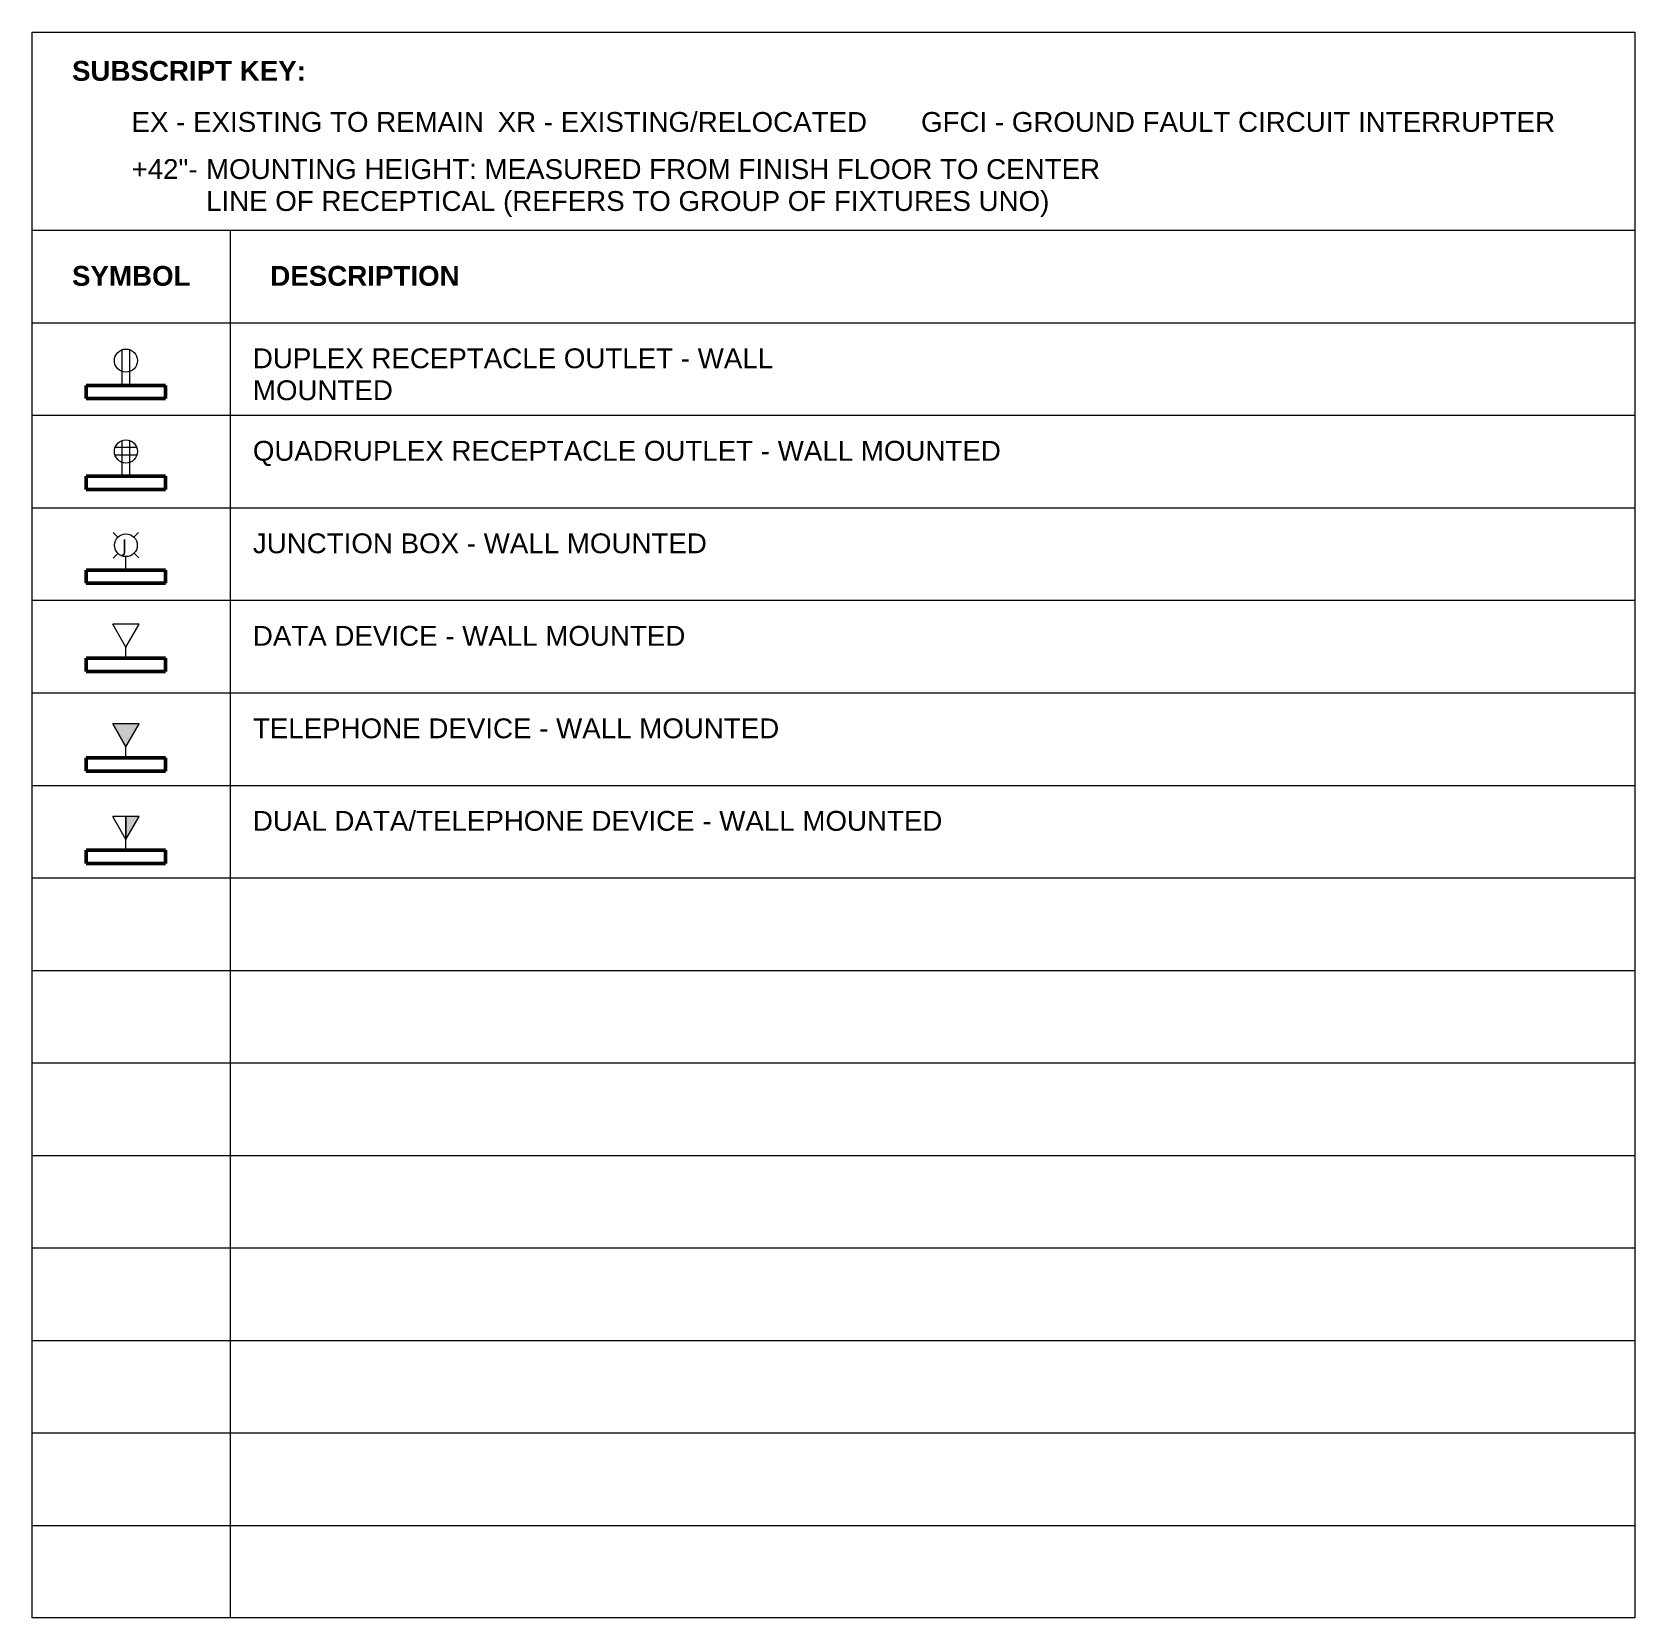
# Model space of a CAD drawing. Header units: inches. Extents: x 1 to 4284, y -575 to 745.
# Drawn here: x 1 to 729, y -527 to 193 of the extents above; entities that cross this region are included whole.
import ezdxf

# ---------------------------------------------------------------- set-up
doc = ezdxf.new("R2010")
doc.units = ezdxf.units.IN
doc.header["$MEASUREMENT"] = 0
for name, color, linetype, lineweight in [('A-ANNO-NOTE', 131, 'Continuous', 20), ('A-DETL-THIN', 151, 'Continuous', 9), ('A-WALL', 113, 'Continuous', 50), ('G-ANNO-TEXT', 231, 'Continuous', 9)]:
    doc.layers.add(name, color=color, linetype=linetype, lineweight=lineweight)
doc.styles.add('Arial', font='arial.ttf', dxfattribs={"height": 9})
doc.styles.add('Arial_B', font='arialbd.ttf', dxfattribs={"height": 9})
doc.styles.add('Tahoma', font='tahoma.ttf', dxfattribs={"height": 6})

msp = doc.modelspace()

# ---------------------------------------------------------------- texts
at = {"layer": 'G-ANNO-TEXT', "color": 7, "char_height": 9, "attachment_point": 1}
for s, insert, width, style in [('SUBSCRIPT KEY:', (19.61, 180.14), 130.29, 'Arial_B'), ('EX - EXISTING TO REMAIN', (46.61, 156.94), 195.132, 'Arial'), ('XR - EXISTING/RELOCATED', (212.79, 156.94), 204.828, 'Arial'), ('GFCI - GROUND FAULT CIRCUIT INTERRUPTER', (404.95, 156.94), 352.692, 'Arial'), ('+42"-', (46.61, 135.55), 36.663, 'Arial'), ('MOUNTING HEIGHT: MEASURED FROM FINISH FLOOR TO CENTER ', (80.43, 135.55), 502.677, 'Arial'), ('LINE OF RECEPTICAL (REFERS TO GROUP OF FIXTURES UNO)', (80.43, 121.05), 469.347, 'Arial'), ('SYMBOL', (19.61, 87.06), 66.054, 'Arial_B'), ('DESCRIPTION', (109.61, 87.06), 105.444, 'Arial_B'), ('DUPLEX RECEPTACLE OUTLET - WALL ', (101.7, 49.64), 294.213, 'Arial'), ('MOUNTED', (101.7, 35.14), 78.477, 'Arial'), ('QUADRUPLEX RECEPTACLE OUTLET - WALL MOUNTED', (101.7, 7.64), 417.534, 'Arial'), ('JUNCTION BOX - WALL MOUNTED', (101.7, -34.36), 253.611, 'Arial'), ('DATA DEVICE - WALL MOUNTED', (101.7, -76.36), 241.491, 'Arial'), ('TELEPHONE DEVICE - WALL MOUNTED', (101.7, -118.36), 293.91, 'Arial'), ('DUAL DATA/TELEPHONE DEVICE - WALL MOUNTED', (101.7, -160.36), 384.81, 'Arial')]:
    msp.add_mtext(s, dxfattribs=dict(at, insert=insert, width=width, style=style))

# ---------------------------------------------------------------- blocks, each defined once
blk = doc.blocks.new('Family - ___-132026-_A1006 - Tel_Data_Elec Legend')
at = {"layer": 'A-ANNO-NOTE'}
for p, q in [((42.34, 32.83), (42.34, 49.03)), ((45.82, 32.83), (45.82, 49.03))]:
    blk.add_line(p, q, dxfattribs=at)
blk.add_circle((44.08, 44.08), 5.25, dxfattribs=at)
at = {"layer": 'A-WALL'}
for p, q in [((62.09, 32.83), (26.09, 32.83)), ((26.09, 32.83), (26.09, 26.83)), ((62.09, 26.83), (62.09, 32.83)), ((26.09, 26.83), (62.09, 26.83))]:
    blk.add_line(p, q, dxfattribs=at)
blk = doc.blocks.new('Family - ___-132060-_A1006 - Tel_Data_Elec Legend')
at = {"layer": 'A-ANNO-NOTE'}
for p, q in [((40.4, -36.13), (38.28, -34.01)), ((47.7, -36.07), (49.82, -33.94)), ((40.47, -43.42), (38.34, -45.55)), ((47.76, -43.36), (49.89, -45.48)), ((44.08, -50.99), (44.08, -44.9))]:
    blk.add_line(p, q, dxfattribs=at)
blk.add_circle((44.08, -39.75), 5.16, dxfattribs=at)
at = {"layer": 'A-WALL'}
for p, q in [((62.09, -50.99), (26.09, -50.99)), ((26.09, -50.99), (26.09, -56.99)), ((26.09, -56.99), (62.09, -56.99)), ((62.09, -56.99), (62.09, -50.99))]:
    blk.add_line(p, q, dxfattribs=at)
at = {"layer": 'A-ANNO-NOTE', "lineweight": 9, "insert": (42.39, -36.98), "char_height": 6, "width": 3.939, "attachment_point": 1, "style": 'Tahoma'}
blk.add_mtext('J', dxfattribs=at)
blk = doc.blocks.new('Family - ___-132090-_A1006 - Tel_Data_Elec Legend')
at = {"layer": 'A-ANNO-NOTE'}
for p, q in [((42.34, -8.41), (42.34, 7.79)), ((45.82, -8.41), (45.82, 7.79)), ((49.03, 4.58), (39.13, 4.58)), ((49.03, 1.1), (39.13, 1.1))]:
    blk.add_line(p, q, dxfattribs=at)
blk.add_circle((44.08, 2.84), 5.25, dxfattribs=at)
at = {"layer": 'A-WALL'}
for p, q in [((62.09, -8.41), (26.09, -8.41)), ((26.09, -8.41), (26.09, -14.41)), ((26.09, -14.41), (62.09, -14.41)), ((62.09, -14.41), (62.09, -8.41))]:
    blk.add_line(p, q, dxfattribs=at)
blk = doc.blocks.new('Family - ___-132120-_A1006 - Tel_Data_Elec Legend')
at = {"layer": 'A-ANNO-NOTE', "lineweight": 9}
blk.add_hatch(color=256, dxfattribs=at).paths.add_polyline_path([(44.08, -131.31), (50.08, -120.85), (38.08, -120.85)], flags=0)
at = {"layer": 'A-ANNO-NOTE'}
for p, q in [((38.08, -120.85), (44.08, -131.31)), ((50.08, -120.85), (38.08, -120.85)), ((44.08, -131.31), (38.08, -120.85)), ((50.08, -120.85), (38.08, -120.85)), ((44.08, -131.31), (50.08, -120.85)), ((44.08, -131.31), (50.08, -120.85)), ((44.08, -136.23), (44.08, -131.31))]:
    blk.add_line(p, q, dxfattribs=at)
at = {"layer": 'A-WALL'}
for p, q in [((62.09, -136.23), (26.09, -136.23)), ((26.09, -136.23), (26.09, -142.23)), ((62.09, -142.23), (62.09, -136.23)), ((26.09, -142.23), (62.09, -142.23))]:
    blk.add_line(p, q, dxfattribs=at)
blk = doc.blocks.new('Family - ___-132150-_A1006 - Tel_Data_Elec Legend')
at = {"layer": 'A-ANNO-NOTE'}
for p, q in [((44.08, -86.06), (38.08, -75.6)), ((50.08, -75.6), (38.08, -75.6)), ((44.08, -86.06), (50.08, -75.6)), ((44.08, -90.98), (44.08, -86.06))]:
    blk.add_line(p, q, dxfattribs=at)
at = {"layer": 'A-WALL'}
for p, q in [((62.09, -90.98), (26.09, -90.98)), ((26.09, -90.98), (26.09, -96.98)), ((62.09, -96.98), (62.09, -90.98)), ((26.09, -96.98), (62.09, -96.98))]:
    blk.add_line(p, q, dxfattribs=at)
blk = doc.blocks.new('Family - ___-132180-_A1006 - Tel_Data_Elec Legend')
at = {"layer": 'A-ANNO-NOTE', "lineweight": 9}
blk.add_hatch(color=256, dxfattribs=at).paths.add_polyline_path([(44.09, -173.3), (50.09, -162.84), (44.09, -162.84)], flags=0)
at = {"layer": 'A-ANNO-NOTE'}
for p, q in [((44.09, -173.3), (38.09, -162.84)), ((50.09, -162.84), (38.09, -162.84)), ((50.09, -162.84), (44.09, -162.84)), ((44.09, -162.84), (44.09, -173.3)), ((44.09, -173.3), (50.09, -162.84)), ((44.09, -178.22), (44.09, -162.84)), ((44.09, -173.3), (50.09, -162.84))]:
    blk.add_line(p, q, dxfattribs=at)
at = {"layer": 'A-WALL'}
for p, q in [((62.09, -178.22), (26.09, -178.22)), ((26.09, -178.22), (26.09, -184.22)), ((62.09, -184.22), (62.09, -178.22)), ((26.09, -184.22), (62.09, -184.22))]:
    blk.add_line(p, q, dxfattribs=at)

# ---------------------------------------------------------------- linework, layer by layer
at = {"layer": 'A-DETL-THIN'}
for p, q in [((1.48, 193.26), (728.97, 193.26)), ((1.48, -526.74), (1.48, 193.26)), ((728.97, 193.26), (728.97, -526.74)), ((1.48, 103.26), (728.97, 103.26)), ((91.48, -526.74), (91.48, 103.26)), ((1.48, 61.26), (728.97, 61.26)), ((1.48, 19.26), (728.97, 19.26)), ((1.48, -22.74), (728.97, -22.74)), ((1.48, -64.74), (728.97, -64.74)), ((1.48, -106.74), (728.97, -106.74)), ((1.48, -148.74), (728.97, -148.74)), ((1.48, -190.74), (728.97, -190.74)), ((1.48, -232.74), (728.97, -232.74)), ((1.48, -274.74), (728.97, -274.74)), ((1.48, -316.74), (728.97, -316.74)), ((1.48, -358.74), (728.97, -358.74)), ((1.48, -400.74), (728.97, -400.74)), ((1.48, -442.74), (728.97, -442.74)), ((1.48, -484.74), (728.97, -484.74)), ((1.48, -484.74), (728.97, -484.74)), ((728.97, -526.74), (1.48, -526.74))]:
    msp.add_line(p, q, dxfattribs=at)

# ---------------------------------------------------------------- block references
at = {"lineweight": 13}
for name in ['Family - ___-132026-_A1006 - Tel_Data_Elec Legend', 'Family - ___-132090-_A1006 - Tel_Data_Elec Legend', 'Family - ___-132060-_A1006 - Tel_Data_Elec Legend', 'Family - ___-132150-_A1006 - Tel_Data_Elec Legend', 'Family - ___-132120-_A1006 - Tel_Data_Elec Legend', 'Family - ___-132180-_A1006 - Tel_Data_Elec Legend']:
    msp.add_blockref(name, (0, 0), dxfattribs=at)

msp.set_redraw_order([(e.dxf.handle, doc.entitydb.next_handle()) for e in msp.query("TEXT MTEXT ATTDEF DIMENSION ARC_DIMENSION")])  # texts and dimensions are drawn at this point

doc.saveas('drawing.dxf')
